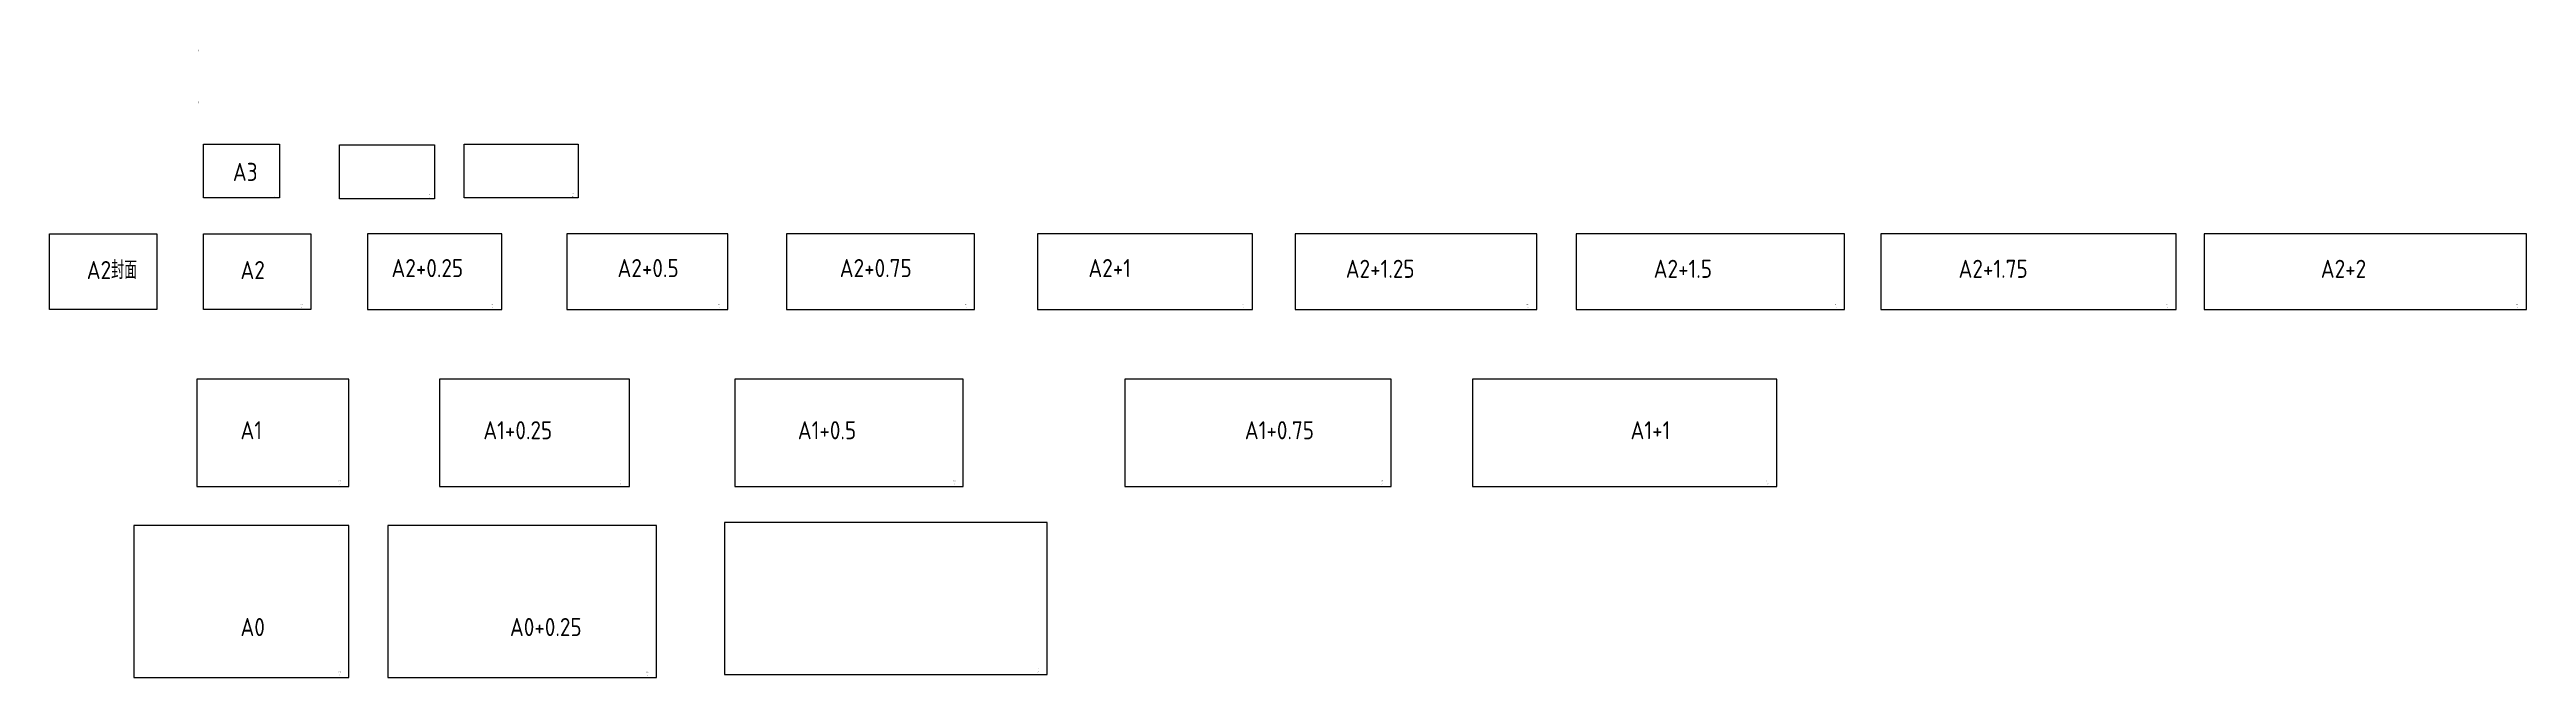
# Model space of a CAD drawing. Extents: x 23172 to 36869, y 13625 to 17099.
import ezdxf
from ezdxf.enums import TextEntityAlignment as Align

# ---------------------------------------------------------------- set-up
doc = ezdxf.new("R2010")
doc.units = 0
doc.header["$LTSCALE"] = 1000
doc.header["$MEASUREMENT"] = 0
for name, color, linetype in [('MyTitleBlock', 3, 'Continuous'), ('XYD-TitleBlock', 3, 'Continuous'), ('标识-LOGO', 40, 'Continuous')]:
    doc.layers.add(name, color=color, linetype=linetype)
doc.styles.add('MyTitleBlockStyle', font='arial.ttf')
doc.styles.get("Standard").update_dxf_attribs({"font": 'gbenor.shx', "bigfont": 'gbcbig.shx'})
doc.styles.add('XYD-Style', font='Microsoft YaHei.ttf')

# ---------------------------------------------------------------- blocks, each defined once
blk = doc.blocks.new('MyTitleBlock_A3')
at = {"layer": 'MyTitleBlock'}
blk.add_lwpolyline([(-420, 297), (0, 297), (0, 0), (-420, 0)], close=True, dxfattribs=at)
at = {"layer": 'MyTitleBlock', "style": 'MyTitleBlockStyle'}
for tag, p in [('DRAWSCALE', (-34, 44)), ('DRAWNUM', (-29, 9))]:
    blk.add_attdef(tag, text='', height=2, dxfattribs=at).set_placement(p, align=Align.MIDDLE_CENTER)
at = {"layer": 'MyTitleBlock', "style": 'MyTitleBlockStyle', "width": 0.8}
blk.add_attdef('DRAWTITLE', text='', height=2, dxfattribs=at).set_placement((-29, 24), align=Align.MIDDLE_CENTER)
at = {"layer": 'MyTitleBlock', "style": 'MyTitleBlockStyle', "flags": 1}
blk.add_attdef('PAGESIZE', text='', height=1, dxfattribs=at).set_placement((-5, 1), align=Align.RIGHT)
blk = doc.blocks.new('MyTitleBlock_A2')
at = {"layer": 'MyTitleBlock'}
blk.add_lwpolyline([(-594, 420), (0, 420), (0, 0), (-594, 0)], close=True, dxfattribs=at)
at = {"layer": 'MyTitleBlock', "style": 'MyTitleBlockStyle'}
for tag, p in [('DRAWSCALE', (-60, 54)), ('DRAWNUM', (-50, 14))]:
    blk.add_attdef(tag, text='', height=3, dxfattribs=at).set_placement(p, align=Align.MIDDLE_CENTER)
at = {"layer": 'MyTitleBlock', "style": 'MyTitleBlockStyle', "width": 0.8}
blk.add_attdef('DRAWTITLE', text='', height=3, dxfattribs=at).set_placement((-50, 28), align=Align.MIDDLE_CENTER)
at = {"layer": 'MyTitleBlock', "style": 'MyTitleBlockStyle', "flags": 1}
blk.add_attdef('PAGESIZE', text='', height=1, dxfattribs=at).set_placement((-10, 7), align=Align.RIGHT)
blk = doc.blocks.new('MyTitleBlock_A2+0.25')
at = {"layer": 'MyTitleBlock'}
blk.add_lwpolyline([(-742, 0), (0, 0), (0, 420), (-742, 420)], close=True, dxfattribs=at)
at = {"layer": 'MyTitleBlock', "style": 'MyTitleBlockStyle'}
for tag, p in [('DRAWSCALE', (-60, 54)), ('DRAWNUM', (-50, 14))]:
    blk.add_attdef(tag, text='', height=3, dxfattribs=at).set_placement(p, align=Align.MIDDLE_CENTER)
at = {"layer": 'MyTitleBlock', "style": 'MyTitleBlockStyle', "width": 0.8}
blk.add_attdef('DRAWTITLE', text='', height=3, dxfattribs=at).set_placement((-50, 28), align=Align.MIDDLE_CENTER)
at = {"layer": 'MyTitleBlock', "style": 'MyTitleBlockStyle', "flags": 1}
blk.add_attdef('PAGESIZE', text='', height=1, dxfattribs=at).set_placement((-10, 7), align=Align.RIGHT)
blk = doc.blocks.new('MyTitleBlock_A1')
at = {"layer": 'MyTitleBlock'}
blk.add_lwpolyline([(-841, 0), (0, 0), (0, 594), (-841, 594)], close=True, dxfattribs=at)
at = {"layer": 'MyTitleBlock', "style": 'MyTitleBlockStyle'}
for tag, p in [('DRAWSCALE', (-60, 54)), ('DRAWNUM', (-50, 14))]:
    blk.add_attdef(tag, text='', height=3, dxfattribs=at).set_placement(p, align=Align.MIDDLE_CENTER)
at = {"layer": 'MyTitleBlock', "style": 'MyTitleBlockStyle', "width": 0.8}
blk.add_attdef('DRAWTITLE', text='', height=3, dxfattribs=at).set_placement((-50, 31), align=Align.MIDDLE_CENTER)
at = {"layer": 'MyTitleBlock', "style": 'MyTitleBlockStyle', "flags": 1}
blk.add_attdef('PAGESIZE', text='', height=1, dxfattribs=at).set_placement((-10, 7), align=Align.RIGHT)
blk = doc.blocks.new('MyTitleBlock_A2+0.5')
at = {"layer": 'MyTitleBlock'}
blk.add_lwpolyline([(-891, 0), (0, 0), (0, 420), (-891, 420)], close=True, dxfattribs=at)
at = {"layer": 'MyTitleBlock', "style": 'MyTitleBlockStyle'}
for tag, p in [('DRAWSCALE', (-60, 54)), ('DRAWNUM', (-50, 14))]:
    blk.add_attdef(tag, text='', height=3, dxfattribs=at).set_placement(p, align=Align.MIDDLE_CENTER)
at = {"layer": 'MyTitleBlock', "style": 'MyTitleBlockStyle', "width": 0.8}
blk.add_attdef('DRAWTITLE', text='', height=3, dxfattribs=at).set_placement((-50, 28), align=Align.MIDDLE_CENTER)
at = {"layer": 'MyTitleBlock', "style": 'MyTitleBlockStyle', "flags": 1}
blk.add_attdef('PAGESIZE', text='', height=1, dxfattribs=at).set_placement((-10, 7), align=Align.RIGHT)
blk = doc.blocks.new('MyTitleBlock_A2+0.75')
at = {"layer": 'MyTitleBlock'}
blk.add_lwpolyline([(-1040, 0), (0, 0), (0, 420), (-1040, 420)], close=True, dxfattribs=at)
at = {"layer": 'MyTitleBlock', "style": 'MyTitleBlockStyle'}
for tag, p in [('DRAWSCALE', (-60, 54)), ('DRAWNUM', (-50, 14))]:
    blk.add_attdef(tag, text='', height=3, dxfattribs=at).set_placement(p, align=Align.MIDDLE_CENTER)
at = {"layer": 'MyTitleBlock', "style": 'MyTitleBlockStyle', "width": 0.8}
blk.add_attdef('DRAWTITLE', text='', height=3, dxfattribs=at).set_placement((-50, 28), align=Align.MIDDLE_CENTER)
at = {"layer": 'MyTitleBlock', "style": 'MyTitleBlockStyle', "flags": 1}
blk.add_attdef('PAGESIZE', text='', height=1, dxfattribs=at).set_placement((-10, 7), align=Align.RIGHT)
blk = doc.blocks.new('MyTitleBlock_A2+1')
at = {"layer": 'MyTitleBlock'}
blk.add_lwpolyline([(-1189, 0), (0, 0), (0, 420), (-1189, 420)], close=True, dxfattribs=at)
at = {"layer": 'MyTitleBlock', "style": 'MyTitleBlockStyle'}
for tag, p in [('DRAWSCALE', (-60, 54)), ('DRAWNUM', (-50, 14))]:
    blk.add_attdef(tag, text='', height=3, dxfattribs=at).set_placement(p, align=Align.MIDDLE_CENTER)
at = {"layer": 'MyTitleBlock', "style": 'MyTitleBlockStyle', "width": 0.8}
blk.add_attdef('DRAWTITLE', text='', height=3, dxfattribs=at).set_placement((-50, 28), align=Align.MIDDLE_CENTER)
at = {"layer": 'MyTitleBlock', "style": 'MyTitleBlockStyle', "flags": 1}
blk.add_attdef('PAGESIZE', text='', height=1, dxfattribs=at).set_placement((-10, 7), align=Align.RIGHT)
blk = doc.blocks.new('MyTitleBlock_A2+1.25')
at = {"layer": 'MyTitleBlock'}
blk.add_lwpolyline([(-1336, 0), (0, 0), (0, 420), (-1336, 420)], close=True, dxfattribs=at)
at = {"layer": 'MyTitleBlock', "style": 'MyTitleBlockStyle'}
for tag, p in [('DRAWSCALE', (-60, 54)), ('DRAWNUM', (-50, 14))]:
    blk.add_attdef(tag, text='', height=3, dxfattribs=at).set_placement(p, align=Align.MIDDLE_CENTER)
at = {"layer": 'MyTitleBlock', "style": 'MyTitleBlockStyle', "width": 0.8}
blk.add_attdef('DRAWTITLE', text='', height=3, dxfattribs=at).set_placement((-50, 28), align=Align.MIDDLE_CENTER)
at = {"layer": 'MyTitleBlock', "style": 'MyTitleBlockStyle', "flags": 1}
blk.add_attdef('PAGESIZE', text='', height=1, dxfattribs=at).set_placement((-10, 7), align=Align.RIGHT)
blk = doc.blocks.new('MyTitleBlock_A2+1.5')
at = {"layer": 'MyTitleBlock'}
blk.add_lwpolyline([(-1485, 0), (0, 0), (0, 420), (-1485, 420)], close=True, dxfattribs=at)
at = {"layer": 'MyTitleBlock', "style": 'MyTitleBlockStyle'}
for tag, p in [('DRAWSCALE', (-60, 54)), ('DRAWNUM', (-50, 14))]:
    blk.add_attdef(tag, text='', height=3, dxfattribs=at).set_placement(p, align=Align.MIDDLE_CENTER)
at = {"layer": 'MyTitleBlock', "style": 'MyTitleBlockStyle', "width": 0.8}
blk.add_attdef('DRAWTITLE', text='', height=3, dxfattribs=at).set_placement((-50, 28), align=Align.MIDDLE_CENTER)
at = {"layer": 'MyTitleBlock', "style": 'MyTitleBlockStyle', "flags": 1}
blk.add_attdef('PAGESIZE', text='', height=1, dxfattribs=at).set_placement((-10, 7), align=Align.RIGHT)
blk = doc.blocks.new('MyTitleBlock_A2+1.75')
at = {"layer": 'MyTitleBlock'}
blk.add_lwpolyline([(-1634, 0), (0, 0), (0, 420), (-1634, 420)], close=True, dxfattribs=at)
at = {"layer": 'MyTitleBlock', "style": 'MyTitleBlockStyle'}
for tag, p in [('DRAWSCALE', (-60, 54)), ('DRAWNUM', (-50, 14))]:
    blk.add_attdef(tag, text='', height=3, dxfattribs=at).set_placement(p, align=Align.MIDDLE_CENTER)
at = {"layer": 'MyTitleBlock', "style": 'MyTitleBlockStyle', "width": 0.8}
blk.add_attdef('DRAWTITLE', text='', height=3, dxfattribs=at).set_placement((-50, 28), align=Align.MIDDLE_CENTER)
at = {"layer": 'MyTitleBlock', "style": 'MyTitleBlockStyle', "flags": 1}
blk.add_attdef('PAGESIZE', text='', height=1, dxfattribs=at).set_placement((-10, 7), align=Align.RIGHT)
blk = doc.blocks.new('MyTitleBlock_A2+2')
at = {"layer": 'MyTitleBlock'}
blk.add_lwpolyline([(-1782, 0), (0, 0), (0, 420), (-1782, 420)], close=True, dxfattribs=at)
at = {"layer": 'MyTitleBlock', "style": 'MyTitleBlockStyle'}
for tag, p in [('DRAWSCALE', (-60, 54)), ('DRAWNUM', (-50, 14))]:
    blk.add_attdef(tag, text='', height=3, dxfattribs=at).set_placement(p, align=Align.MIDDLE_CENTER)
at = {"layer": 'MyTitleBlock', "style": 'MyTitleBlockStyle', "width": 0.8}
blk.add_attdef('DRAWTITLE', text='', height=3, dxfattribs=at).set_placement((-50, 28), align=Align.MIDDLE_CENTER)
at = {"layer": 'MyTitleBlock', "style": 'MyTitleBlockStyle', "flags": 1}
blk.add_attdef('PAGESIZE', text='', height=1, dxfattribs=at).set_placement((-10, 7), align=Align.RIGHT)
blk = doc.blocks.new('MyTitleBlock_A1+0.25')
at = {"layer": 'MyTitleBlock'}
blk.add_lwpolyline([(-1051, 0), (0, 0), (0, 594), (-1051, 594)], close=True, dxfattribs=at)
at = {"layer": 'MyTitleBlock', "style": 'MyTitleBlockStyle'}
for tag, p in [('DRAWSCALE', (-60, 54)), ('DRAWNUM', (-50, 14))]:
    blk.add_attdef(tag, text='', height=3, dxfattribs=at).set_placement(p, align=Align.MIDDLE_CENTER)
at = {"layer": 'MyTitleBlock', "style": 'MyTitleBlockStyle', "width": 0.8}
blk.add_attdef('DRAWTITLE', text='', height=3, dxfattribs=at).set_placement((-50, 31), align=Align.MIDDLE_CENTER)
at = {"layer": 'MyTitleBlock', "style": 'MyTitleBlockStyle', "flags": 1}
blk.add_attdef('PAGESIZE', text='', height=1, dxfattribs=at).set_placement((-10, 7), align=Align.RIGHT)
blk = doc.blocks.new('MyTitleBlock_A1+0.5')
at = {"layer": 'MyTitleBlock'}
blk.add_lwpolyline([(-1263, 0), (0, 0), (0, 594), (-1263, 594)], close=True, dxfattribs=at)
at = {"layer": 'MyTitleBlock', "style": 'MyTitleBlockStyle'}
for tag, p in [('DRAWSCALE', (-60, 54)), ('DRAWNUM', (-50, 14))]:
    blk.add_attdef(tag, text='', height=3, dxfattribs=at).set_placement(p, align=Align.MIDDLE_CENTER)
at = {"layer": 'MyTitleBlock', "style": 'MyTitleBlockStyle', "width": 0.8}
blk.add_attdef('DRAWTITLE', text='', height=3, dxfattribs=at).set_placement((-50, 31), align=Align.MIDDLE_CENTER)
at = {"layer": 'MyTitleBlock', "style": 'MyTitleBlockStyle', "flags": 1}
blk.add_attdef('PAGESIZE', text='', height=1, dxfattribs=at).set_placement((-10, 7), align=Align.RIGHT)
blk = doc.blocks.new('A1+0.75')
at = {"layer": 'MyTitleBlock'}
blk.add_lwpolyline([(-1473, 0), (0, 0), (0, 594), (-1473, 594)], close=True, dxfattribs=at)
at = {"layer": 'MyTitleBlock', "style": 'MyTitleBlockStyle'}
for tag, p in [('DRAWSCALE', (-60, 54)), ('DRAWNUM', (-50, 14))]:
    blk.add_attdef(tag, text='', height=3, dxfattribs=at).set_placement(p, align=Align.MIDDLE_CENTER)
at = {"layer": 'MyTitleBlock', "style": 'MyTitleBlockStyle', "width": 0.8}
blk.add_attdef('DRAWTITLE', text='', height=3, dxfattribs=at).set_placement((-50, 31), align=Align.MIDDLE_CENTER)
at = {"layer": 'MyTitleBlock', "style": 'MyTitleBlockStyle', "flags": 1}
blk.add_attdef('PAGESIZE', text='', height=1, dxfattribs=at).set_placement((-10, 7), align=Align.RIGHT)
blk = doc.blocks.new('MyTitleBlock_A1+1')
at = {"layer": 'MyTitleBlock'}
blk.add_lwpolyline([(-1682, 0), (0, 0), (0, 594), (-1682, 594)], close=True, dxfattribs=at)
at = {"layer": 'MyTitleBlock', "style": 'MyTitleBlockStyle'}
for tag, p in [('DRAWSCALE', (-60, 54)), ('DRAWNUM', (-50, 14))]:
    blk.add_attdef(tag, text='', height=3, dxfattribs=at).set_placement(p, align=Align.MIDDLE_CENTER)
at = {"layer": 'MyTitleBlock', "style": 'MyTitleBlockStyle', "width": 0.8}
blk.add_attdef('DRAWTITLE', text='', height=3, dxfattribs=at).set_placement((-50, 31), align=Align.MIDDLE_CENTER)
at = {"layer": 'MyTitleBlock', "style": 'MyTitleBlockStyle', "flags": 1}
blk.add_attdef('PAGESIZE', text='', height=1, dxfattribs=at).set_placement((-10, 7), align=Align.RIGHT)
blk = doc.blocks.new('MyTitleBlock_A0')
at = {"layer": 'MyTitleBlock'}
blk.add_lwpolyline([(-1189, 0), (0, 0), (0, 841), (-1189, 841)], close=True, dxfattribs=at)
at = {"layer": 'MyTitleBlock', "style": 'MyTitleBlockStyle'}
for tag, p in [('DRAWSCALE', (-60, 54)), ('DRAWNUM', (-50, 14))]:
    blk.add_attdef(tag, text='', height=3, dxfattribs=at).set_placement(p, align=Align.MIDDLE_CENTER)
at = {"layer": 'MyTitleBlock', "style": 'MyTitleBlockStyle', "width": 0.8}
blk.add_attdef('DRAWTITLE', text='', height=3, dxfattribs=at).set_placement((-50, 31), align=Align.MIDDLE_CENTER)
at = {"layer": 'MyTitleBlock', "style": 'MyTitleBlockStyle', "flags": 1}
blk.add_attdef('PAGESIZE', text='', height=1, dxfattribs=at).set_placement((-10, 7), align=Align.RIGHT)
blk = doc.blocks.new('MyTitleBlock_A2封面')
at = {"layer": 'MyTitleBlock'}
blk.add_lwpolyline([(-594, 420), (0, 420), (0, 0), (-594, 0)], close=True, dxfattribs=at)
at = {"layer": 'MyTitleBlock', "style": 'MyTitleBlockStyle', "flags": 1}
blk.add_attdef('DRAWNUM', text='', height=3, dxfattribs=at).set_placement((-50, 14), align=Align.MIDDLE_CENTER)
at = {"layer": 'MyTitleBlock', "style": 'MyTitleBlockStyle', "width": 0.8, "flags": 1}
blk.add_attdef('DRAWTITLE', text='', height=3, dxfattribs=at).set_placement((-50, 28), align=Align.MIDDLE_CENTER)
at = {"layer": 'MyTitleBlock', "style": 'MyTitleBlockStyle', "flags": 1}
blk.add_attdef('PAGESIZE', text='', height=1, dxfattribs=at).set_placement((-10, 7), align=Align.RIGHT)
blk = doc.blocks.new('MyTitleBlock_A0+0.25')
at = {"layer": 'MyTitleBlock'}
blk.add_lwpolyline([(-1486, 0), (0, 0), (0, 841), (-1486, 841)], close=True, dxfattribs=at)
at = {"layer": 'MyTitleBlock', "style": 'MyTitleBlockStyle'}
for tag, p in [('DRAWSCALE', (-60, 54)), ('DRAWNUM', (-50, 14))]:
    blk.add_attdef(tag, text='', height=3, dxfattribs=at).set_placement(p, align=Align.MIDDLE_CENTER)
at = {"layer": 'MyTitleBlock', "style": 'MyTitleBlockStyle', "width": 0.8}
blk.add_attdef('DRAWTITLE', text='', height=3, dxfattribs=at).set_placement((-50, 31), align=Align.MIDDLE_CENTER)
at = {"layer": 'MyTitleBlock', "style": 'MyTitleBlockStyle', "flags": 1}
blk.add_attdef('PAGESIZE', text='', height=1, dxfattribs=at).set_placement((-10, 7), align=Align.RIGHT)
blk = doc.blocks.new('MyTitleBlock_A3+0.25')
at = {"layer": 'MyTitleBlock'}
blk.add_lwpolyline([(-525, 297), (0, 297), (0, 0), (-525, 0)], close=True, dxfattribs=at)
at = {"layer": 'MyTitleBlock', "style": 'MyTitleBlockStyle'}
for tag, p in [('DRAWSCALE', (-34, 44)), ('DRAWNUM', (-29, 9))]:
    blk.add_attdef(tag, text='', height=2, dxfattribs=at).set_placement(p, align=Align.MIDDLE_CENTER)
at = {"layer": 'MyTitleBlock', "style": 'MyTitleBlockStyle', "width": 0.8}
blk.add_attdef('DRAWTITLE', text='', height=2, dxfattribs=at).set_placement((-29, 24), align=Align.MIDDLE_CENTER)
at = {"layer": 'MyTitleBlock', "style": 'MyTitleBlockStyle', "flags": 1}
blk.add_attdef('PAGESIZE', text='', height=1, dxfattribs=at).set_placement((-5, 1), align=Align.RIGHT)
blk = doc.blocks.new('MyTitleBlock_A0+0.5')
at = {"layer": 'MyTitleBlock'}
blk.add_lwpolyline([(-1784, 0), (0, 0), (0, 841), (-1784, 841)], close=True, dxfattribs=at)
at = {"layer": 'MyTitleBlock', "style": 'MyTitleBlockStyle'}
for tag, p in [('DRAWSCALE', (-60, 54)), ('DRAWNUM', (-50, 14))]:
    blk.add_attdef(tag, text='', height=3, dxfattribs=at).set_placement(p, align=Align.MIDDLE_CENTER)
at = {"layer": 'MyTitleBlock', "style": 'MyTitleBlockStyle', "width": 0.8}
blk.add_attdef('DRAWTITLE', text='', height=3, dxfattribs=at).set_placement((-50, 31), align=Align.MIDDLE_CENTER)
at = {"layer": 'MyTitleBlock', "style": 'MyTitleBlockStyle', "flags": 1}
blk.add_attdef('PAGESIZE', text='', height=1, dxfattribs=at).set_placement((-10, 7), align=Align.RIGHT)
blk = doc.blocks.new('MyTitleBlock_A3+0.5')
at = {"layer": 'MyTitleBlock'}
blk.add_lwpolyline([(-630, 297), (0, 297), (0, 0), (-630, 0)], close=True, dxfattribs=at)
at = {"layer": 'MyTitleBlock', "style": 'MyTitleBlockStyle'}
for tag, p in [('DRAWSCALE', (-34, 44)), ('DRAWNUM', (-29, 9))]:
    blk.add_attdef(tag, text='', height=2, dxfattribs=at).set_placement(p, align=Align.MIDDLE_CENTER)
at = {"layer": 'MyTitleBlock', "style": 'MyTitleBlockStyle', "width": 0.8}
blk.add_attdef('DRAWTITLE', text='', height=2, dxfattribs=at).set_placement((-29, 24), align=Align.MIDDLE_CENTER)
at = {"layer": 'MyTitleBlock', "style": 'MyTitleBlockStyle', "flags": 1}
blk.add_attdef('PAGESIZE', text='', height=1, dxfattribs=at).set_placement((-5, 1), align=Align.RIGHT)
blk = doc.blocks.new('XYD-TITLEBLOCK_A4')
at = {"layer": 'XYD-TitleBlock', "const_width": 0.35}
for points in [[(-210, 287), (-210, 297), (-200, 297)], [(0, 287), (0, 297), (-10, 297)], [(-210, 10), (-210, 0), (-200, 0)], [(0, 10), (0, 0), (-10, 0)]]:
    blk.add_lwpolyline(points, dxfattribs=at)
at = {"layer": 'XYD-TitleBlock', "style": 'XYD-Style'}
blk.add_attdef('DRAWNUM', text='', height=2, dxfattribs=at).set_placement((-40, 9), align=Align.MIDDLE_CENTER)
at = {"layer": 'XYD-TitleBlock', "style": 'XYD-Style', "flags": 1}
blk.add_attdef('DRAWSCALE', text='', height=2, dxfattribs=at).set_placement((-34, 44), align=Align.MIDDLE_CENTER)
at = {"layer": 'XYD-TitleBlock', "style": 'XYD-Style', "width": 0.8, "flags": 1}
blk.add_attdef('DRAWTITLE', text='', height=2, dxfattribs=at).set_placement((-29, 24), align=Align.MIDDLE_CENTER)
at = {"layer": 'XYD-TitleBlock', "style": 'XYD-Style', "flags": 1}
blk.add_attdef('PAGESIZE', text='', height=1, dxfattribs=at).set_placement((-5, 1), align=Align.RIGHT)

msp = doc.modelspace()

# ---------------------------------------------------------------- block references
at = {"layer": 'MyTitleBlock'}
for name, p, values in [('MyTitleBlock_A3', (24443, 16279), {'DRAWTITLE': '图纸名称', 'DRAWNUM': '000'}), ('MyTitleBlock_A3+0.5', (26095, 16278), {'DRAWTITLE': '图纸名称', 'DRAWNUM': '000'}), ('MyTitleBlock_A3+0.25', (25301, 16274), {'DRAWTITLE': '图纸名称', 'DRAWNUM': '000'}), ('MyTitleBlock_A2', (24617, 15660), {'DRAWTITLE': '图纸名称', 'DRAWNUM': '000'}), ('MyTitleBlock_A2+0.25', (25673, 15660), {'DRAWTITLE': '图纸名称', 'DRAWNUM': '000'}), ('MyTitleBlock_A2+0.5', (26924, 15660), {'DRAWNUM': '000', 'DRAWTITLE': '图纸名称'}), ('MyTitleBlock_A2+0.75', (28288, 15660), {'DRAWTITLE': '图纸名称', 'DRAWNUM': '000'}), ('MyTitleBlock_A2+1', (29825, 15660), {'DRAWTITLE': '图纸名称', 'DRAWNUM': '000'}), ('MyTitleBlock_A2+1.25', (31396, 15660), {'DRAWTITLE': '图纸名称', 'DRAWNUM': '000'}), ('MyTitleBlock_A2+1.5', (33099, 15660), {'DRAWTITLE': '图纸名称', 'DRAWNUM': '000'}), ('MyTitleBlock_A2+1.75', (34933, 15660), {'DRAWTITLE': '图纸名称', 'DRAWNUM': '000'}), ('MyTitleBlock_A2+2', (36869, 15660), {'DRAWTITLE': '图纸名称', 'DRAWNUM': '000'}), ('MyTitleBlock_A1', (24827, 14681), {'DRAWNUM': '000', 'DRAWTITLE': '图纸名称'}), ('MyTitleBlock_A1+0.25', (26380, 14681), {'DRAWNUM': '000', 'DRAWTITLE': '图纸名称'}), ('MyTitleBlock_A1+0.5', (28224, 14681), {'DRAWNUM': '000', 'DRAWTITLE': '图纸名称'}), ('A1+0.75', (30591, 14681), {'DRAWNUM': '000', 'DRAWTITLE': '图纸名称'}), ('MyTitleBlock_A1+1', (32724, 14681), {'DRAWNUM': '000', 'DRAWTITLE': '图纸名称'}), ('MyTitleBlock_A0', (24827, 13625), {'DRAWTITLE': '图纸名称', 'DRAWNUM': '000'}), ('MyTitleBlock_A0+0.25', (26529, 13625), {'DRAWTITLE': '图纸名称', 'DRAWNUM': '000'}), ('MyTitleBlock_A0+0.5', (28689, 13641), {'DRAWTITLE': '图纸名称', 'DRAWNUM': '000'})]:
    msp.add_blockref(name, p, dxfattribs=at).add_auto_attribs(values)
msp.add_blockref('MyTitleBlock_A2封面', (23766, 15660), dxfattribs=at)
at = {"layer": '标识-LOGO'}
ref = msp.add_blockref('XYD-TITLEBLOCK_A4', (24204, 16802), dxfattribs=at)
ref.add_attrib('DRAWNUM', '000', dxfattribs={"layer": 'XYD-TitleBlock', "height": 2, "style": 'XYD-Style'}).set_placement((24126, 16822), align=Align.MIDDLE_CENTER)

# ---------------------------------------------------------------- texts
for s, p in [('A3', (24186, 16372)), ('A2封面', (23378, 15829)), ('A2', (24228, 15829)), ('A2+0.25', (25063, 15840)), ('A2+0.5', (26313, 15840)), ('A2+1', (28917, 15840)), ('A2+1.25', (30340, 15836)), ('A2+1.5', (32043, 15836)), ('A2+1.75', (33729, 15836)), ('A2+2', (35732, 15836)), ('A1', (24228, 14943)), ('A1+0.25', (25571, 14943)), ('A1+0.5', (27310, 14943)), ('A1+0.75', (29782, 14943)), ('A1+1', (31915, 14943)), ('A0', (24228, 13854)), ('A0+0.25', (25718, 13854))]:
    msp.add_text(s, height=100).set_placement(p)
at = {"insert": (27542, 15940), "char_height": 100, "attachment_point": 1}
msp.add_mtext_dynamic_manual_height_columns('A2+0.75', width=494.51, gutter_width=1750, heights=[0], dxfattribs=at)

doc.saveas('drawing.dxf')
